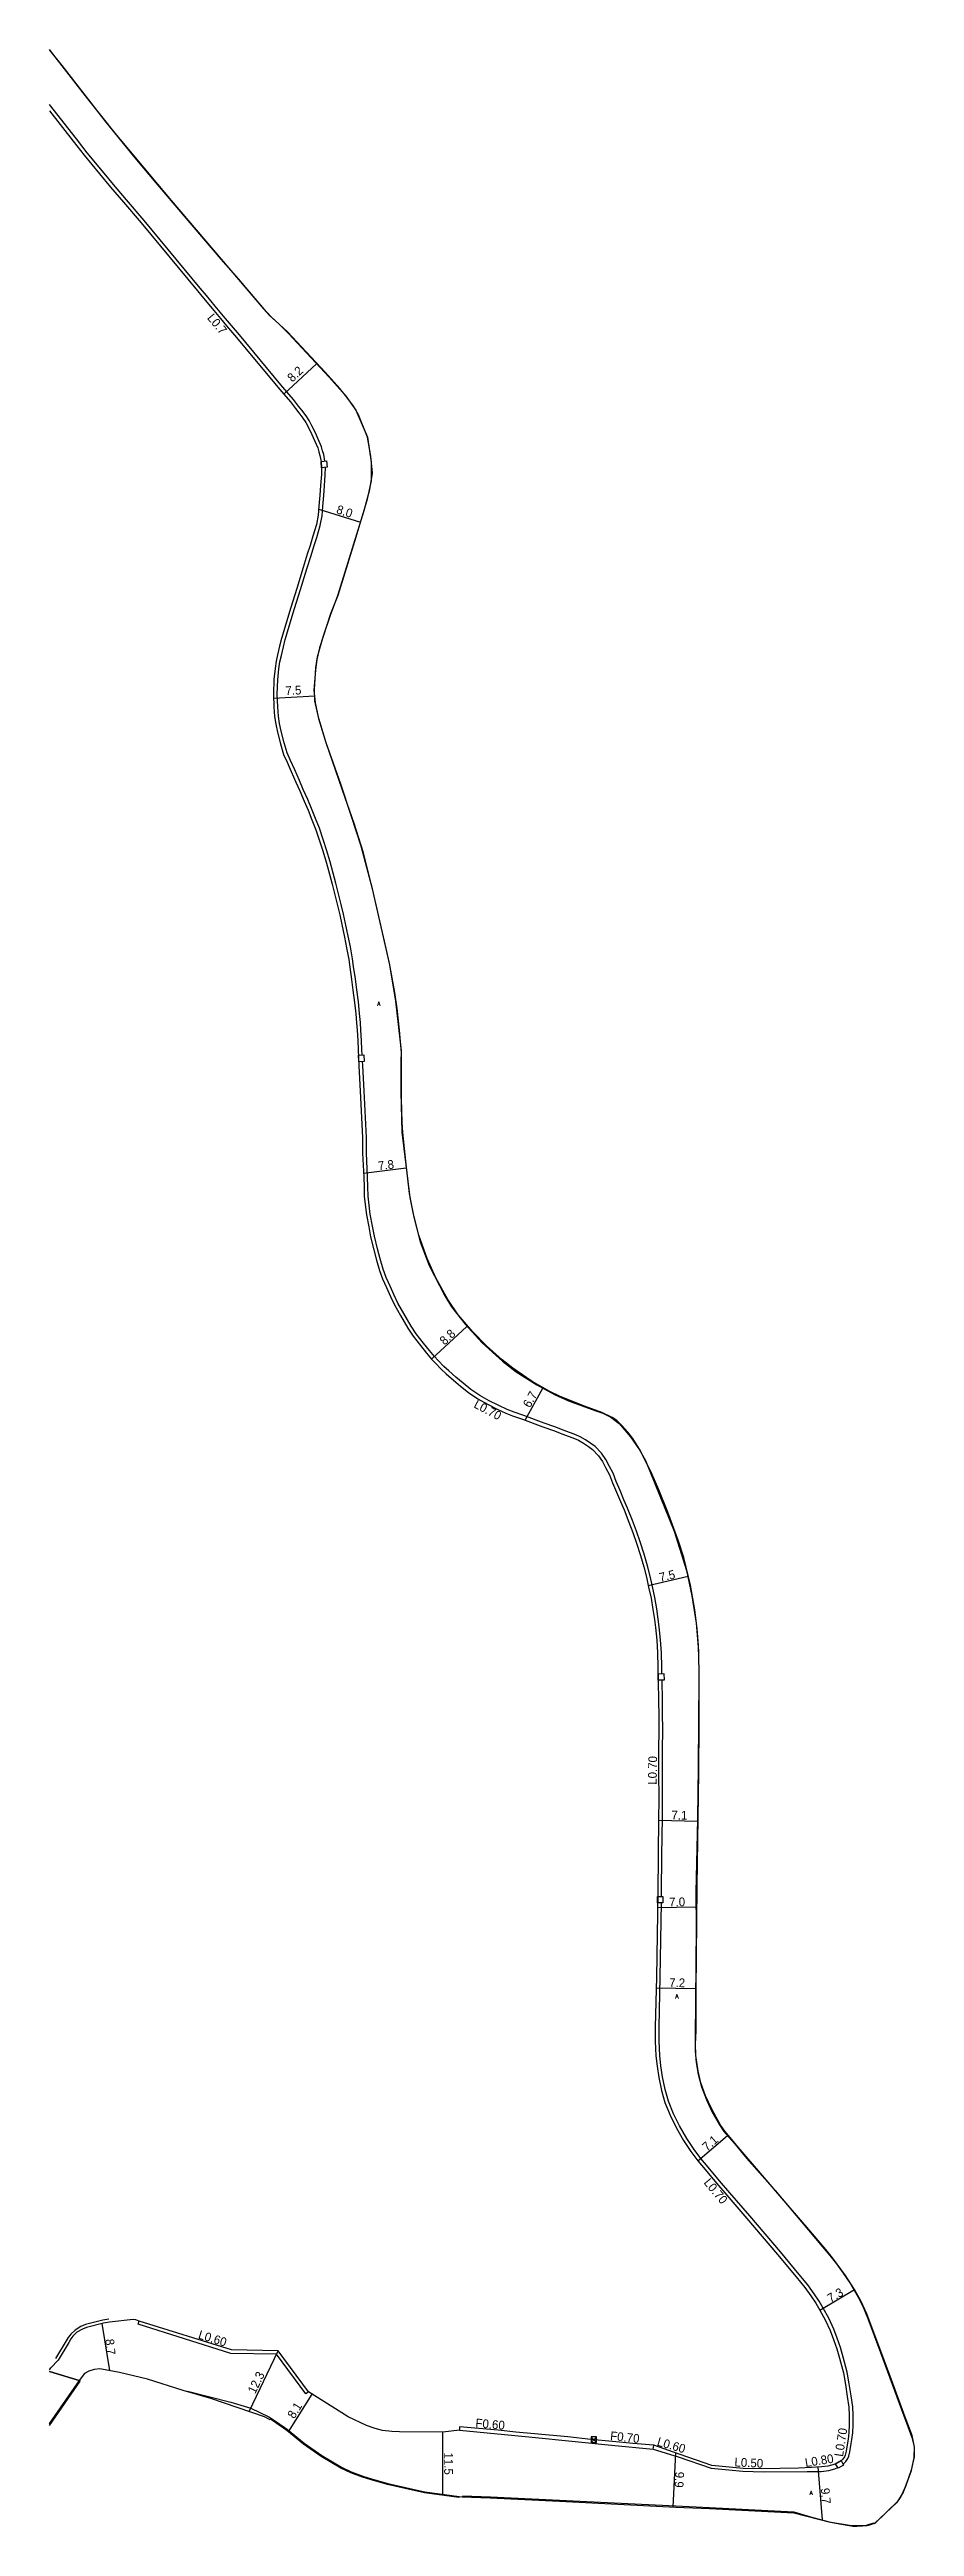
# Model space of a CAD drawing. Header units: metres. Extents: x -14400 to -12000, y -90000 to -87000.
# Drawn here: x -13600 to -13442.1, y -87514.3 to -87062 of the extents above; entities that cross this region are included whole.
import ezdxf

# ---------------------------------------------------------------- set-up
doc = ezdxf.new("R2010")
doc.units = ezdxf.units.M
doc.header["$LTSCALE"] = 2.5
for name, color, linetype in [('その他', 7, 'Continuous'), ('側溝・桝', 7, 'Continuous'), ('幅員', 7, 'Continuous'), ('歩道・分離帯・安全施設', 7, 'Continuous'), ('舗装', 7, 'Continuous'), ('道路', 7, 'Continuous')]:
    doc.layers.add(name, color=color, linetype=linetype)
doc.styles.get("Standard").update_dxf_attribs({"font": ''})
doc.styles.add('YOKO_DECO', font='txt.shx', dxfattribs={"bigfont": 'extfont.shx'})
doc.styles.get('Standard').set_extended_font_data('@MS PGothic')

msp = doc.modelspace()

# ---------------------------------------------------------------- texts
at = {"layer": '側溝・桝'}
for s, rotation, p in [('L0.7', 310, (-13571.33, -87111.05)), ('L0.70', 332, (-13522.7, -87309.9)), ('L0.70', 89, (-13489.18, -87378.89)), ('L0.70', 310, (-13480.68, -87451.6)), ('L0.60', 343, (-13572.98, -87479.99)), ('F0.60', 355, (-13522.3, -87496.22)), ('F0.70', 354, (-13497.72, -87498.55)), ('L0.60', 344, (-13489.23, -87499.54)), ('L0.70', 81, (-13455.17, -87501.68)), ('L0.50', 357, (-13475, -87503.36)), ('L0.80', 9, (-13461.96, -87503.5))]:
    msp.add_text(s, height=1.6, rotation=rotation, dxfattribs=at).set_placement(p)
at = {"layer": '幅員'}
for s, rotation, p in [('8.2', 43, (-13555.69, -87122.82)), ('8.0', 342, (-13547.77, -87146.64)), ('7.5', 3, (-13556.9, -87179.89)), ('7.8', 7, (-13539.94, -87266.68)), ('8.8', 43, (-13527.89, -87298.69)), ('6.7', 61, (-13512.3, -87310.16)), ('7.5', 13, (-13488.5, -87341.83)), ('7.1', 359, (-13486.49, -87385.22)), ('7.0', 1, (-13486.88, -87401.1)), ('7.2', 359, (-13486.9, -87415.81)), ('7.1', 41, (-13479.99, -87445.88)), ('7.3', 30, (-13457.44, -87473.51)), ('8.7', 276, (-13589.84, -87480.18)), ('12.3', 64, (-13562.47, -87490.23)), ('8.1', 58, (-13555.35, -87494.78)), ('11.5', 270, (-13527.96, -87500.83)), ('9.9', 267, (-13485.75, -87504.31)), ('9.7', 275, (-13459.22, -87507.39))]:
    msp.add_text(s, height=1.6, rotation=rotation, dxfattribs=at).set_placement(p)
at = {"layer": '舗装', "style": 'YOKO_DECO'}
for p in [(-13540.18, -87236.6, 332.3), (-13485.75, -87417.89, 329.28), (-13461.27, -87508.56, 327.75)]:
    msp.add_text('A', height=0.75, dxfattribs=at).set_placement(p)

# ---------------------------------------------------------------- blocks, each defined once
blk = doc.blocks.new('910910')
blk.add_lwpolyline([(1, -1), (1, 1), (-1, 1), (-1, -1)], close=True)
for points in [[(-0.84, 0.84), (0.84, -0.84)], [(-0.84, -0.84), (0.84, 0.84)]]:
    blk.add_lwpolyline(points)

# ---------------------------------------------------------------- linework, layer by layer
at = {"layer": '側溝・桝'}
for points in [[(-13549.74, -87137.15), (-13549.95, -87135.93), (-13550.16, -87135.25), (-13550.36, -87134.51), (-13550.97, -87133.12), (-13551.48, -87132), (-13552.1, -87130.7), (-13552.63, -87129.76), (-13553.17, -87128.88), (-13553.94, -87127.87), (-13554.54, -87127.11), (-13555.48, -87125.9), (-13556.7, -87124.48), (-13557.76, -87123.2), (-13565.35, -87114.1), (-13567.15, -87111.98), (-13568.25, -87110.66), (-13569.78, -87108.82), (-13571.38, -87106.91), (-13572.48, -87105.58), (-13582.74, -87093.2), (-13585.97, -87089.41), (-13588.34, -87086.65), (-13590.31, -87084.21), (-13593.15, -87080.84), (-13595.11, -87078.29), (-13600, -87072)], [(-13542.92, -87245.57), (-13542.98, -87244.59), (-13543.05, -87242.94), (-13543.16, -87241.05), (-13543.25, -87239.67), (-13543.39, -87238.05), (-13543.61, -87235.91), (-13543.9, -87233.69), (-13544.17, -87231.69), (-13544.5, -87229.45), (-13544.69, -87228.04), (-13545.07, -87225.88), (-13545.46, -87223.92), (-13545.95, -87221.61), (-13546.33, -87219.86), (-13546.74, -87218.11), (-13547.38, -87215.66), (-13547.75, -87214.22), (-13548.22, -87212.4), (-13548.79, -87210.35), (-13549.45, -87208.13), (-13549.97, -87206.44), (-13550.74, -87204.21), (-13551.44, -87202.4), (-13552.16, -87200.61), (-13552.87, -87198.94), (-13553.68, -87197.11), (-13554.37, -87195.49), (-13555.24, -87193.53), (-13555.99, -87191.84), (-13556.61, -87190.45), (-13557.17, -87188.59), (-13557.7, -87186.47), (-13558.01, -87185.04), (-13558.21, -87183.7), (-13558.33, -87182.05), (-13558.42, -87179.69), (-13558.34, -87177.09), (-13558.13, -87175.1), (-13557.94, -87173.81), (-13557.68, -87172.66), (-13557.31, -87171.09), (-13556.99, -87169.75), (-13555.26, -87164.07), (-13554.19, -87160.62), (-13553.01, -87156.81), (-13552.27, -87154.37), (-13551.73, -87152.75), (-13551.23, -87151.08), (-13550.59, -87148.9), (-13550.23, -87147.12), (-13550.11, -87145.43), (-13549.95, -87143.44), (-13549.8, -87141.65), (-13549.66, -87139.63), (-13549.63, -87138.29)], [(-13488.21, -87358.59), (-13488.24, -87357.39), (-13488.31, -87354.78), (-13488.47, -87352.42), (-13488.71, -87350.07), (-13488.88, -87348.62), (-13489.16, -87346.74), (-13489.51, -87344.68), (-13489.95, -87342.65), (-13490.36, -87340.81), (-13490.84, -87338.89), (-13491.44, -87336.79), (-13492.19, -87334.52), (-13492.87, -87332.57), (-13493.57, -87330.64), (-13494.47, -87328.39), (-13495.15, -87326.86), (-13495.85, -87325.17), (-13496.55, -87323.49), (-13497.14, -87321.96), (-13497.81, -87320.74), (-13498.48, -87319.49), (-13499.26, -87318.34), (-13500.42, -87317.11), (-13501.19, -87316.53), (-13502.14, -87315.88), (-13503.12, -87315.33), (-13503.94, -87315), (-13506.03, -87314.2), (-13507.74, -87313.54), (-13509.7, -87312.86), (-13513.42, -87311.45), (-13515.21, -87310.83), (-13516.45, -87310.34), (-13518, -87309.62), (-13519.76, -87308.74), (-13521.46, -87307.81), (-13523.1, -87306.67), (-13524.51, -87305.55), (-13525.81, -87304.43), (-13527.14, -87303.3), (-13528.03, -87302.47), (-13529.03, -87301.42), (-13529.75, -87300.66), (-13530.64, -87299.59), (-13531.76, -87298.24), (-13533.06, -87296.55), (-13533.98, -87295.13), (-13535.33, -87292.84), (-13536.4, -87290.92), (-13537.11, -87289.44), (-13537.83, -87287.81), (-13538.55, -87286.22), (-13539.08, -87284.75), (-13539.65, -87282.86), (-13540.13, -87281.01), (-13540.71, -87278.68), (-13541.03, -87276.88), (-13541.46, -87274.7), (-13541.84, -87271.39), (-13541.88, -87269.66), (-13541.93, -87267.9), (-13542.15, -87263.49), (-13542.15, -87260.67), (-13542.56, -87252.16), (-13542.82, -87247.54), (-13542.86, -87246.8)], [(-13488.28, -87399.29), (-13488.27, -87398.54), (-13488.2, -87391.82), (-13488.11, -87384.84), (-13488.09, -87381.9), (-13488.1, -87376.3), (-13488.12, -87372.9), (-13488.06, -87368.42), (-13488.09, -87366.3), (-13488.12, -87363.54), (-13488.16, -87359.79)], [(-13455.16, -87502.94), (-13455.01, -87502.85), (-13454.62, -87502.48), (-13454.26, -87501.94), (-13454.07, -87501.51), (-13453.9, -87500.7), (-13453.64, -87499.16), (-13453.53, -87498.48), (-13453.39, -87497.25), (-13453.31, -87495.76), (-13453.31, -87494.04), (-13453.38, -87492.51), (-13453.68, -87490.5), (-13454.02, -87488.28), (-13454.4, -87486.14), (-13455.11, -87483.43), (-13455.64, -87481.66), (-13456.21, -87479.95), (-13456.83, -87478.28), (-13457.76, -87476.3), (-13458.76, -87474.5), (-13459.52, -87473.21), (-13460.42, -87471.83), (-13461.56, -87470.24), (-13463.13, -87468.33), (-13466.59, -87464.2), (-13472.18, -87457.64), (-13475.8, -87453.4), (-13477.69, -87451.2), (-13479.75, -87448.71), (-13481.11, -87447.11), (-13482.33, -87445.49), (-13483.66, -87443.48), (-13485.01, -87441.17), (-13486.07, -87438.96), (-13486.99, -87436.69), (-13487.62, -87434.54), (-13488.1, -87432.25), (-13488.41, -87430.21), (-13488.59, -87428.31), (-13488.72, -87425.72), (-13488.71, -87423.09), (-13488.52, -87414.05), (-13488.3, -87400.46)], [(-13552.71, -87489.77), (-13553.21, -87490.14), (-13558.56, -87482.89), (-13566.92, -87482.73), (-13583.81, -87477.41), (-13583.64, -87476.81)], [(-13525.19, -87496.74), (-13511.87, -87498.02), (-13497.44, -87499.49), (-13489.84, -87500.25), (-13489.71, -87499.52)], [(-13489.84, -87500.25), (-13485.24, -87501.61), (-13479.23, -87503.71), (-13473.44, -87504.23), (-13469.65, -87504.39), (-13461.72, -87504.31), (-13459.16, -87504.32), (-13457.74, -87504.09), (-13456.63, -87503.79), (-13456.12, -87503.55)]]:
    msp.add_lwpolyline(points, dxfattribs=at)
for points in [[(-13550.44, -87137.22), (-13549.43, -87137.12), (-13549.33, -87138.27), (-13550.34, -87138.36)], [(-13543.63, -87245.61), (-13542.64, -87245.56), (-13542.57, -87246.78), (-13543.57, -87246.83)], [(-13488.92, -87358.61), (-13487.85, -87358.58), (-13487.82, -87359.78), (-13488.88, -87359.81)], [(-13488.99, -87399.27), (-13488.03, -87399.29), (-13488.05, -87400.46), (-13489.01, -87400.45)], [(-13455.52, -87502.32), (-13455.05, -87503.14), (-13456.03, -87503.7), (-13456.5, -87502.88)]]:
    msp.add_lwpolyline(points, close=True, dxfattribs=at)
at = {"layer": '幅員'}
for points in [[(-13557.24, -87124.94), (-13551.24, -87119.36)], [(-13550.86, -87145.92), (-13543.22, -87148.31)], [(-13559.1, -87180.46), (-13551.6, -87180.04)], [(-13542.68, -87267.16), (-13534.9, -87266.19)], [(-13530.28, -87301.13), (-13523.8, -87295.17)], [(-13513.15, -87312.31), (-13509.93, -87306.47)], [(-13490.7, -87342.52), (-13483.41, -87340.78)], [(-13488.83, -87385.34), (-13481.71, -87385.51)], [(-13489.02, -87401.27), (-13482, -87401.2)], [(-13489.27, -87415.99), (-13482.07, -87416.07)], [(-13481.67, -87447.55), (-13476.27, -87442.92)], [(-13459.38, -87474.85), (-13453.08, -87471.04)], [(-13588.99, -87485.87), (-13590.41, -87477.27)], [(-13563.56, -87493.35), (-13558.24, -87482.28)], [(-13556.41, -87497.03), (-13552.07, -87490.18)], [(-13528.2, -87508.64), (-13528.18, -87497.1)], [(-13485.75, -87500.9), (-13486.23, -87510.83)], [(-13458.87, -87513.16), (-13459.69, -87503.48)]]:
    msp.add_lwpolyline(points, dxfattribs=at)
at = {"layer": '歩道・分離帯・安全施設'}
for points in [[(-13538, -87228.59), (-13538.53, -87226.13), (-13541.04, -87215.25), (-13543.13, -87207.49), (-13544.93, -87201.84), (-13546.85, -87196.17), (-13549.51, -87188.59), (-13550.87, -87184.18), (-13551.55, -87180.91), (-13551.66, -87178.84), (-13551.38, -87174.89), (-13551.08, -87172.89), (-13550.57, -87170.93), (-13549.97, -87169.04), (-13548.73, -87165.28), (-13547.4, -87161.7), (-13542.54, -87146.14), (-13541.51, -87142.36), (-13541.05, -87139.37), (-13541.38, -87136.25), (-13541.94, -87132.75), (-13543.59, -87128.67), (-13544.52, -87127.12), (-13545.71, -87125.45), (-13547.02, -87123.9), (-13549.7, -87120.93), (-13556.54, -87113.56), (-13559.52, -87110.82), (-13560.89, -87109.35), (-13577.77, -87089.56), (-13588.02, -87077.26), (-13592.99, -87071.01), (-13598.98, -87063.29), (-13600, -87061.98)], [(-13481.39, -87358.14), (-13481.55, -87353.44), (-13481.8, -87350.42), (-13482.22, -87346.96), (-13483.01, -87342.46), (-13484.23, -87337.36), (-13485.2, -87334.41), (-13487.11, -87329.12), (-13488.8, -87325), (-13489.98, -87322.2), (-13492.1, -87317.88), (-13493.51, -87315.62), (-13494.44, -87314.48), (-13495.53, -87313.29), (-13496.43, -87312.37), (-13497.29, -87311.8), (-13499.18, -87310.88), (-13502.33, -87309.74), (-13506.78, -87308), (-13508.67, -87307.08), (-13511.89, -87305.22), (-13515.41, -87302.83), (-13517.37, -87301.3), (-13520.23, -87298.75), (-13522.76, -87296.15), (-13525.42, -87293.06), (-13527.3, -87290.28), (-13529.49, -87286.33), (-13531.09, -87282.77), (-13532.58, -87278.5), (-13533.55, -87274.69), (-13534.27, -87270.89), (-13534.95, -87265), (-13535.48, -87259.76), (-13535.64, -87257.94), (-13535.78, -87253.56), (-13535.75, -87247.2), (-13535.78, -87245.17), (-13535.94, -87243.15), (-13536.09, -87241.07), (-13536.57, -87237.12), (-13537, -87234.2), (-13537.95, -87228.82)], [(-13449.39, -87513.87), (-13445.06, -87509.69), (-13444.17, -87508.18), (-13442.68, -87504.11), (-13442.17, -87501.73), (-13442.12, -87499.88), (-13442.56, -87497.74), (-13443.64, -87494.84), (-13446.32, -87487.54), (-13448.81, -87480.85), (-13450.79, -87475.5), (-13451.91, -87473.15), (-13453.08, -87471.04), (-13454.73, -87468.48), (-13457.1, -87465.28), (-13458.32, -87463.74), (-13461.4, -87460.13), (-13466.67, -87453.96), (-13470.61, -87449.37), (-13473.93, -87445.51), (-13476.75, -87442.16), (-13477.61, -87440.91), (-13479.1, -87438.15), (-13480.26, -87435.67), (-13481.1, -87433.33), (-13481.6, -87431.17), (-13482, -87428.35), (-13482.06, -87426.2), (-13481.99, -87423.81), (-13481.99, -87416.47), (-13481.78, -87397.4), (-13481.49, -87376.7), (-13481.41, -87367.7), (-13481.43, -87358.34)], [(-13589.17, -87476.49), (-13590.3, -87476.68), (-13593.42, -87477.45), (-13594.28, -87477.81), (-13595.32, -87478.48), (-13596.12, -87479.23), (-13596.58, -87479.8), (-13596.99, -87480.42), (-13598.92, -87483.65)], [(-13600, -87495.68), (-13597.28, -87491.74), (-13594.57, -87487.74)], [(-13574.83, -87489.61), (-13566.91, -87491.61), (-13563.23, -87492.75), (-13559.99, -87494.34), (-13558.59, -87495.23), (-13556.58, -87496.64), (-13553.54, -87499.15), (-13550.31, -87501.38), (-13546.72, -87503.54), (-13544.93, -87504.34), (-13542.79, -87505.13), (-13541.23, -87505.65), (-13538.25, -87506.51), (-13533.71, -87507.55), (-13531.49, -87507.99), (-13525.25, -87508.86)], [(-13524.64, -87508.77), (-13519.53, -87508.92), (-13506.88, -87509.56), (-13485.65, -87510.6), (-13479.5, -87510.89), (-13464.11, -87511.66), (-13461.08, -87512.58), (-13457.69, -87513.47), (-13453.6, -87514.19), (-13450.89, -87514.13), (-13449.55, -87513.69)]]:
    msp.add_lwpolyline(points, dxfattribs=at)
at = {"layer": '舗装'}
msp.add_lwpolyline([(-13594.62, -87487.66), (-13600, -87486.07)], dxfattribs=at)
at = {"layer": '道路'}
for points in [[(-13600, -87062.12), (-13597.77, -87064.92), (-13589.73, -87075.24), (-13584.44, -87081.75), (-13580.57, -87086.34), (-13575.4, -87092.44), (-13568.72, -87100.26), (-13565.59, -87103.85), (-13562.53, -87107.47), (-13560.44, -87109.89), (-13559.81, -87110.6), (-13558.14, -87112.09), (-13556.36, -87113.85), (-13548.94, -87121.84), (-13546.01, -87125.13), (-13544.11, -87127.82), (-13541.95, -87132.75), (-13541.28, -87137.36), (-13541.27, -87140.73), (-13542.06, -87144.32), (-13544.08, -87151.05), (-13547.4, -87161.7), (-13548.69, -87165.06), (-13550.7, -87171.25), (-13551.21, -87173.39), (-13551.48, -87175.35), (-13551.77, -87178.98), (-13551.54, -87181.28), (-13550.9, -87184.13), (-13549.56, -87188.56), (-13546.07, -87198.6), (-13544.48, -87203.25), (-13542.84, -87208.42), (-13541.09, -87215.26), (-13537.93, -87229.16), (-13536.85, -87235.78), (-13535.81, -87244.85), (-13535.86, -87246.99), (-13535.86, -87252.31), (-13535.7, -87259.72), (-13534.23, -87271.62), (-13533.48, -87275.22), (-13532.34, -87279.72), (-13530.72, -87284.06), (-13527.84, -87289.62), (-13526.6, -87291.6), (-13524.15, -87294.79), (-13521.01, -87298.2), (-13517.29, -87301.53), (-13514.83, -87303.5), (-13511.05, -87305.85), (-13507.85, -87307.62), (-13505.27, -87308.75), (-13500.26, -87310.57), (-13498.97, -87311.05), (-13497.53, -87311.78), (-13496, -87312.92), (-13493.96, -87315.35), (-13492.28, -87317.74), (-13491.19, -87319.68), (-13485.95, -87332.59), (-13483.71, -87339.73), (-13482.73, -87344.4), (-13481.96, -87349.37), (-13481.54, -87354.44), (-13481.46, -87359.42), (-13481.58, -87375.53), (-13481.7, -87385.11), (-13482.02, -87398.47), (-13481.96, -87404.98), (-13482.16, -87425.12), (-13482.13, -87427.48), (-13481.99, -87429.62), (-13481.58, -87431.71), (-13480.96, -87434.04), (-13480.04, -87436.57), (-13479.08, -87438.58), (-13477.68, -87441), (-13476.89, -87442.2), (-13474.98, -87444.42), (-13472.77, -87447.08), (-13467.57, -87453), (-13458.88, -87463.27), (-13457.56, -87464.84), (-13456.37, -87466.37), (-13455.12, -87468.1), (-13453.76, -87470.04), (-13452.38, -87472.44), (-13451.57, -87474), (-13450.6, -87476.35), (-13448.29, -87482.57), (-13444.46, -87492.97), (-13443.31, -87496.11), (-13442.58, -87498.07), (-13442.16, -87499.77), (-13442.18, -87501.6), (-13442.7, -87504.08), (-13443.75, -87507.04), (-13444.58, -87508.86), (-13445.38, -87510), (-13449.37, -87513.76), (-13450.12, -87514.04), (-13450.82, -87514.24), (-13451.59, -87514.3), (-13452.63, -87514.34), (-13453.34, -87514.33), (-13453.63, -87514.3), (-13454.05, -87514.24), (-13455.78, -87513.93), (-13457.72, -87513.57), (-13459.62, -87513.07), (-13464.13, -87511.92), (-13479.53, -87511.15), (-13485.67, -87510.86), (-13506.91, -87509.81), (-13519.56, -87509.18), (-13524.7, -87508.98), (-13525.26, -87508.92), (-13525.28, -87509.05), (-13531.53, -87508.18), (-13533.75, -87507.74), (-13538.29, -87506.7), (-13541.29, -87505.84), (-13542.85, -87505.31), (-13545, -87504.52), (-13546.81, -87503.71), (-13550.41, -87501.54), (-13553.66, -87499.3), (-13556.69, -87496.8), (-13558.7, -87495.4), (-13559.67, -87494.77), (-13559.73, -87494.87), (-13560.75, -87494.3), (-13570.57, -87490.97), (-13575.64, -87489.51), (-13582.14, -87487.41), (-13587.24, -87486.2), (-13590.82, -87485.53), (-13591.88, -87485.7), (-13592.85, -87485.97), (-13593.65, -87486.39), (-13594.62, -87487.66), (-13600, -87495.45)], [(-13600, -87073.15), (-13595.67, -87078.73), (-13593.7, -87081.29), (-13590.86, -87084.66), (-13588.89, -87087.1), (-13586.51, -87089.88), (-13583.28, -87093.66), (-13573.02, -87106.03), (-13571.92, -87107.36), (-13570.33, -87109.27), (-13568.79, -87111.11), (-13567.69, -87112.44), (-13565.89, -87114.55), (-13558.3, -87123.65), (-13557.24, -87124.94), (-13556.03, -87126.35), (-13555.1, -87127.54), (-13554.5, -87128.3), (-13553.76, -87129.29), (-13553.24, -87130.12), (-13552.73, -87131.03), (-13552.12, -87132.3), (-13551.61, -87133.41), (-13551.03, -87134.75), (-13550.84, -87135.45), (-13550.64, -87136.1), (-13550.44, -87137.22), (-13550.34, -87138.36), (-13550.37, -87139.59), (-13550.51, -87141.6), (-13550.66, -87143.38), (-13550.82, -87145.38), (-13550.94, -87147.02), (-13551.28, -87148.73), (-13551.91, -87150.88), (-13552.4, -87152.54), (-13552.95, -87154.16), (-13553.69, -87156.6), (-13554.86, -87160.41), (-13555.94, -87163.86), (-13557.68, -87169.56), (-13558, -87170.92), (-13558.37, -87172.5), (-13558.64, -87173.69), (-13558.83, -87175.01), (-13559.05, -87177.04), (-13559.13, -87179.69), (-13559.04, -87182.08), (-13558.92, -87183.78), (-13558.71, -87185.17), (-13558.39, -87186.63), (-13557.86, -87188.78), (-13557.27, -87190.7), (-13556.64, -87192.13), (-13555.89, -87193.82), (-13555.02, -87195.78), (-13554.33, -87197.39), (-13553.52, -87199.23), (-13552.82, -87200.88), (-13552.1, -87202.66), (-13551.41, -87204.46), (-13550.65, -87206.66), (-13550.13, -87208.34), (-13549.47, -87210.55), (-13548.9, -87212.59), (-13548.44, -87214.4), (-13548.06, -87215.84), (-13547.43, -87218.28), (-13547.02, -87220.02), (-13546.64, -87221.76), (-13546.15, -87224.06), (-13545.77, -87226.01), (-13545.39, -87228.15), (-13545.2, -87229.55), (-13544.87, -87231.79), (-13544.61, -87233.78), (-13544.32, -87235.99), (-13544.1, -87238.11), (-13543.96, -87239.72), (-13543.87, -87241.09), (-13543.75, -87242.98), (-13543.68, -87244.63), (-13543.53, -87247.59), (-13543.27, -87252.19), (-13542.86, -87260.69), (-13542.86, -87263.51), (-13542.64, -87267.92), (-13542.59, -87269.68), (-13542.54, -87271.44), (-13542.16, -87274.81), (-13541.73, -87277.01), (-13541.4, -87278.83), (-13540.82, -87281.19), (-13540.33, -87283.06), (-13539.75, -87284.97), (-13539.21, -87286.49), (-13538.48, -87288.1), (-13537.75, -87289.74), (-13537.02, -87291.25), (-13535.94, -87293.19), (-13534.58, -87295.5), (-13533.64, -87296.96), (-13532.31, -87298.68), (-13531.19, -87300.04), (-13530.28, -87301.13), (-13529.55, -87301.91), (-13528.53, -87302.97), (-13527.61, -87303.83), (-13526.27, -87304.97), (-13524.96, -87306.09), (-13523.52, -87307.24), (-13521.83, -87308.41), (-13520.08, -87309.37), (-13518.31, -87310.26), (-13516.73, -87310.99), (-13515.46, -87311.5), (-13513.66, -87312.12), (-13509.94, -87313.53), (-13507.98, -87314.21), (-13506.28, -87314.87), (-13504.2, -87315.66), (-13503.43, -87315.97), (-13502.51, -87316.48), (-13501.6, -87317.1), (-13500.9, -87317.64), (-13499.82, -87318.79), (-13499.09, -87319.86), (-13498.43, -87321.08), (-13497.79, -87322.26), (-13497.21, -87323.75), (-13496.51, -87325.44), (-13495.8, -87327.14), (-13495.12, -87328.67), (-13494.23, -87330.9), (-13493.54, -87332.81), (-13492.86, -87334.74), (-13492.12, -87337), (-13491.52, -87339.07), (-13491.05, -87340.97), (-13490.64, -87342.81), (-13490.2, -87344.81), (-13489.86, -87346.85), (-13489.58, -87348.72), (-13489.41, -87350.15), (-13489.17, -87352.48), (-13489.02, -87354.81), (-13488.95, -87357.41), (-13488.88, -87359.88), (-13488.83, -87363.55), (-13488.8, -87366.31), (-13488.77, -87368.42), (-13488.83, -87372.9), (-13488.81, -87376.3), (-13488.8, -87381.89), (-13488.82, -87384.83), (-13488.91, -87391.82), (-13488.98, -87398.53), (-13489.23, -87414.04), (-13489.42, -87423.08), (-13489.43, -87425.73), (-13489.3, -87428.37), (-13489.11, -87430.29), (-13488.79, -87432.37), (-13488.31, -87434.71), (-13487.66, -87436.93), (-13486.72, -87439.25), (-13485.64, -87441.5), (-13484.26, -87443.86), (-13482.91, -87445.89), (-13481.67, -87447.55), (-13480.29, -87449.16), (-13478.24, -87451.65), (-13476.34, -87453.86), (-13472.72, -87458.1), (-13467.14, -87464.65), (-13463.68, -87468.78), (-13462.12, -87470.67), (-13461.01, -87472.23), (-13460.12, -87473.59), (-13459.38, -87474.85), (-13458.39, -87476.62), (-13457.49, -87478.56), (-13456.88, -87480.19), (-13456.31, -87481.88), (-13455.79, -87483.62), (-13455.09, -87486.29), (-13454.72, -87488.39), (-13454.38, -87490.61), (-13454.09, -87492.58), (-13454.02, -87494.06), (-13454.02, -87495.75), (-13454.09, -87497.19), (-13454.24, -87498.38), (-13454.34, -87499.05), (-13454.6, -87500.57), (-13454.75, -87501.29), (-13454.89, -87501.6), (-13455.17, -87502.02), (-13455.43, -87502.27), (-13456.6, -87502.94), (-13457.94, -87503.31), (-13459.07, -87503.43), (-13460.9, -87503.58), (-13463.28, -87503.68), (-13470.1, -87503.82), (-13473.41, -87503.73), (-13479.12, -87503.22), (-13485.09, -87501.13), (-13489.71, -87499.52), (-13493.51, -87499.16), (-13497.24, -87498.82), (-13501.22, -87498.45), (-13505.36, -87497.99), (-13511.49, -87497.4), (-13514.89, -87497.09), (-13518.09, -87496.78), (-13525.14, -87496.15), (-13525.19, -87496.74), (-13528.22, -87497.1), (-13536.1, -87497.08), (-13537.52, -87497.01), (-13539.22, -87496.8), (-13540.58, -87496.45), (-13542.12, -87495.93), (-13545.49, -87494.34), (-13552.71, -87489.77), (-13558.24, -87482.28), (-13566.81, -87482.11), (-13583.62, -87476.82), (-13584.27, -87476.63), (-13584.74, -87476.57), (-13589.08, -87477.05), (-13590.18, -87477.23), (-13593.24, -87477.99), (-13594.01, -87478.31), (-13595.01, -87478.87), (-13595.75, -87479.58), (-13596.11, -87480.1), (-13596.51, -87480.72), (-13598.44, -87483.94), (-13599.74, -87485.38)], [(-13600, -87485.76), (-13599.74, -87485.38)], [(-13600, -87486.07), (-13594.62, -87487.66), (-13600, -87495.45)], [(-13594.62, -87487.66), (-13600, -87495.45)], [(-13600, -87495.91), (-13594.41, -87487.81), (-13594.62, -87487.66)]]:
    msp.add_lwpolyline(points, dxfattribs=at)

# ---------------------------------------------------------------- block references
at = {"layer": 'その他', "xscale": 0.5, "yscale": 0.5, "zscale": 0.5}
msp.add_blockref('910910', (-13500.63, -87498.5, 327.09), dxfattribs=at)

msp.set_redraw_order([(e.dxf.handle, doc.entitydb.next_handle()) for e in msp.query("TEXT MTEXT ATTDEF DIMENSION ARC_DIMENSION")])  # texts and dimensions are drawn at this point

doc.saveas('drawing.dxf')
